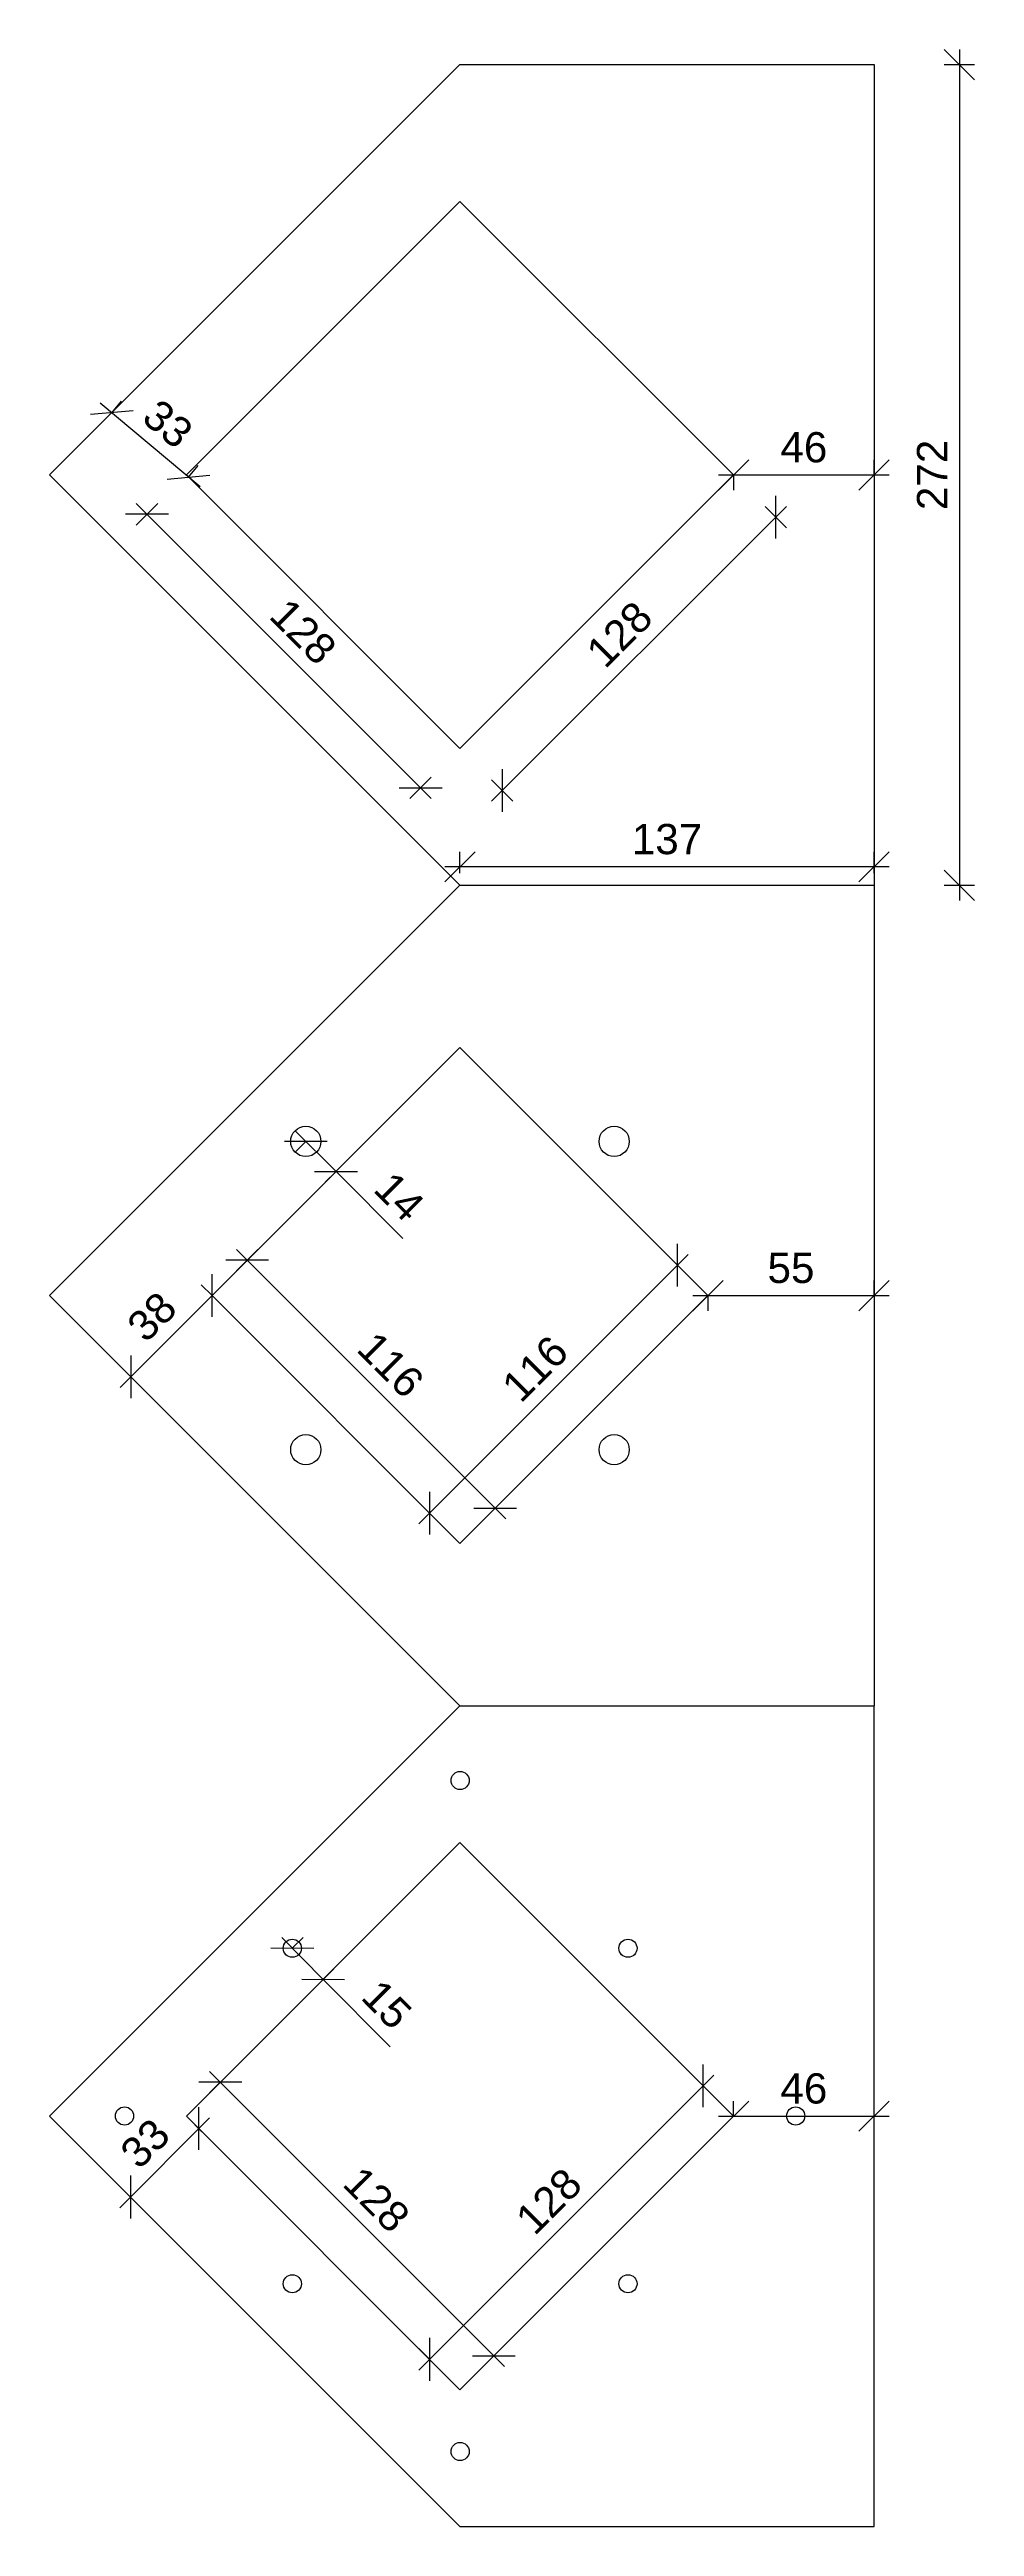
# Model space of a CAD drawing. Header units: millimetres. Extents: x 14254 to 34166, y 4312 to 8625.
# Drawn here: x 29506 to 29812, y 5238 to 6058 of the extents above; entities that cross this region are included whole.
import ezdxf

# ---------------------------------------------------------------- set-up
doc = ezdxf.new("R2010")
doc.units = ezdxf.units.MM
doc.layers.get('0').update_dxf_attribs({"lineweight": 25})
doc.layers.add('Mållinje (Afsætning af mål)', color=4, linetype='Continuous', lineweight=9)
doc.layers.add('Tyk fuldstregslinje (Optegning)', color=7, linetype='Continuous', lineweight=30)
doc.styles.add('Annotative', font='arial.ttf')
doc.dimstyles.new('Annotative', dxfattribs={"dimscale": 0, "dimtxt": 2.5, "dimasz": 2.5, "dimexe": 1.25, "dimexo": 1, "dimgap": 1, "dimtad": 1, "dimdec": 0, "dimzin": 0, "dimtxsty": 'Annotative', "dimblk": 'OBLIQUE', "dimcen": 1, "dimdle": 1.25, "dimadec": 0, "dimazin": 0, "dimtfac": 1, "dimtdec": 0, "dimtofl": 0, "dimtmove": 0, "dimatfit": 3, "dimfxl": 1.25, "dimfxlon": 1, "dimtolj": 1, "dimtzin": 0, "dimarcsym": 0})

msp = doc.modelspace()

# ---------------------------------------------------------------- blocks, each defined once
blk = doc.blocks.new('_Oblique')
at = {"color": 0, "linetype": 'ByBlock', "lineweight": -2}
blk.add_line((-0.5, -0.5), (0.5, 0.5), dxfattribs=at)
blk = doc.blocks.new('*D69')
at = {"layer": 'Defpoints', "color": 0, "transparency": 16777216}
for p in [(29732.48, 5917.05), (29746.42, 5903.11), (29641.97, 5826.54)]:
    blk.add_point(p, dxfattribs=at)
at = {"layer": 'Mållinje (Afsætning af mål)', "color": 0, "lineweight": -2, "transparency": 16777216}
for p, q in [((29652.38, 5809.06), (29749.96, 5906.64)), ((29742.89, 5906.64), (29749.96, 5899.57)), ((29652.38, 5816.13), (29659.45, 5809.06))]:
    blk.add_line(p, q, dxfattribs=at)
at = {"layer": 'Mållinje (Afsætning af mål)', "color": 0, "lineweight": -2, "transparency": 16777216, "xscale": 10, "yscale": 10, "zscale": 10}
for p, rotation in [((29746.42, 5903.11), 45.00000000000173), ((29655.91, 5812.6), 225.0000000000017)]:
    blk.add_blockref('_Oblique', p, dxfattribs=dict(at, rotation=rotation))
at = {"layer": 'Mållinje (Afsætning af mål)', "color": 0, "transparency": 16777216, "insert": (29694.73, 5864.29), "char_height": 10, "attachment_point": 5, "rotation": 45, "style": 'Annotative'}
blk.add_mtext('\\A1;128', dxfattribs=at)
blk = doc.blocks.new('*D70')
at = {"layer": 'Defpoints', "color": 0, "transparency": 16777216}
for p in [(29551.46, 5917.05), (29538.44, 5904.03), (29641.97, 5826.54)]:
    blk.add_point(p, dxfattribs=at)
at = {"layer": 'Mållinje (Afsætning af mål)', "color": 0, "lineweight": -2, "transparency": 16777216}
for p, q in [((29541.97, 5907.56), (29534.9, 5900.49)), ((29632.48, 5809.98), (29534.9, 5907.56)), ((29632.48, 5817.05), (29625.41, 5809.98))]:
    blk.add_line(p, q, dxfattribs=at)
at = {"layer": 'Mållinje (Afsætning af mål)', "color": 0, "lineweight": -2, "transparency": 16777216, "xscale": 10, "yscale": 10, "zscale": 10}
for p, rotation in [((29538.44, 5904.03), 135), ((29628.95, 5813.52), 315)]:
    blk.add_blockref('_Oblique', p, dxfattribs=dict(at, rotation=rotation))
at = {"layer": 'Mållinje (Afsætning af mål)', "color": 0, "transparency": 16777216, "insert": (29590.13, 5865.21), "char_height": 10, "attachment_point": 5, "rotation": 315, "style": 'Annotative'}
blk.add_mtext('\\A1;128', dxfattribs=at)
blk = doc.blocks.new('*D71')
at = {"layer": 'Defpoints', "color": 0, "transparency": 16777216}
for p in [(29526.79, 5937.63), (29526.79, 5937.63), (29552.2, 5916.31)]:
    blk.add_point(p, dxfattribs=at)
at = {"layer": 'Mållinje (Afsætning af mål)', "color": 0, "lineweight": -2, "transparency": 16777216}
for p, q in [((29556.03, 5913.1), (29522.96, 5940.85)), ((29526.79, 5937.63), (29530, 5941.46)), ((29552.2, 5916.31), (29555.41, 5920.14))]:
    blk.add_line(p, q, dxfattribs=at)
at = {"layer": 'Mållinje (Afsætning af mål)', "color": 0, "lineweight": -2, "transparency": 16777216, "xscale": 10, "yscale": 10, "zscale": 10}
for p, rotation in [((29526.79, 5937.63), 139.999999999998), ((29552.2, 5916.31), 319.999999999998)]:
    blk.add_blockref('_Oblique', p, dxfattribs=dict(at, rotation=rotation))
at = {"layer": 'Mållinje (Afsætning af mål)', "color": 0, "transparency": 16777216, "insert": (29545.35, 5933.95), "char_height": 10, "attachment_point": 5, "rotation": 320, "style": 'Annotative'}
blk.add_mtext('\\A1;33', dxfattribs=at)
blk = doc.blocks.new('*D72')
at = {"layer": 'Defpoints', "color": 0, "transparency": 16777216}
for p in [(29732.48, 5917.05), (29778.94, 5917.05), (29778.94, 5917.05)]:
    blk.add_point(p, dxfattribs=at)
at = {"layer": 'Mållinje (Afsætning af mål)', "color": 0, "lineweight": -2, "transparency": 16777216}
for p, q in [((29778.94, 5917.05), (29778.94, 5922.05)), ((29727.48, 5917.05), (29783.94, 5917.05)), ((29732.48, 5917.05), (29732.48, 5912.05))]:
    blk.add_line(p, q, dxfattribs=at)
at = {"layer": 'Mållinje (Afsætning af mål)', "color": 0, "lineweight": -2, "transparency": 16777216, "xscale": 10, "yscale": 10, "zscale": 10, "rotation": 180}
blk.add_blockref('_Oblique', (29732.48, 5917.05), dxfattribs=at)
at = {"layer": 'Mållinje (Afsætning af mål)', "color": 0, "lineweight": -2, "transparency": 16777216, "xscale": 10, "yscale": 10, "zscale": 10}
blk.add_blockref('_Oblique', (29778.94, 5917.05), dxfattribs=at)
at = {"layer": 'Mållinje (Afsætning af mål)', "color": 0, "transparency": 16777216, "insert": (29755.71, 5926.16), "char_height": 10, "attachment_point": 5, "style": 'Annotative'}
blk.add_mtext('\\A1;46', dxfattribs=at)
blk = doc.blocks.new('*D73')
at = {"layer": 'Defpoints', "color": 0, "transparency": 16777216}
for p in [(29778.94, 6052.82), (29778.94, 5781.29), (29807.15, 5781.29)]:
    blk.add_point(p, dxfattribs=at)
at = {"layer": 'Mållinje (Afsætning af mål)', "color": 0, "lineweight": -2, "transparency": 16777216}
for p, q in [((29807.15, 6057.82), (29807.15, 5776.29)), ((29802.15, 6052.82), (29812.15, 6052.82)), ((29802.15, 5781.29), (29812.15, 5781.29))]:
    blk.add_line(p, q, dxfattribs=at)
at = {"layer": 'Mållinje (Afsætning af mål)', "color": 0, "lineweight": -2, "transparency": 16777216, "xscale": 10, "yscale": 10, "zscale": 10}
for p, rotation in [((29807.15, 6052.82), 90), ((29807.15, 5781.29), 270)]:
    blk.add_blockref('_Oblique', p, dxfattribs=dict(at, rotation=rotation))
at = {"layer": 'Mållinje (Afsætning af mål)', "color": 0, "transparency": 16777216, "insert": (29798.13, 5917.05), "char_height": 10, "attachment_point": 5, "rotation": 90, "style": 'Annotative'}
blk.add_mtext('\\A1;272', dxfattribs=at)
blk = doc.blocks.new('*D74')
at = {"layer": 'Defpoints', "color": 0, "transparency": 16777216}
for p in [(29641.97, 5787.39), (29641.97, 5781.29), (29778.94, 5781.29)]:
    blk.add_point(p, dxfattribs=at)
at = {"layer": 'Mållinje (Afsætning af mål)', "color": 0, "lineweight": -2, "transparency": 16777216}
for p, q in [((29783.94, 5787.39), (29636.97, 5787.39)), ((29641.97, 5785.29), (29641.97, 5792.39)), ((29778.94, 5785.29), (29778.94, 5792.39))]:
    blk.add_line(p, q, dxfattribs=at)
at = {"layer": 'Mållinje (Afsætning af mål)', "color": 0, "lineweight": -2, "transparency": 16777216, "xscale": 10, "yscale": 10, "zscale": 10, "rotation": 180}
blk.add_blockref('_Oblique', (29641.97, 5787.39), dxfattribs=at)
at = {"layer": 'Mållinje (Afsætning af mål)', "color": 0, "lineweight": -2, "transparency": 16777216, "xscale": 10, "yscale": 10, "zscale": 10}
blk.add_blockref('_Oblique', (29778.94, 5787.39), dxfattribs=at)
at = {"layer": 'Mållinje (Afsætning af mål)', "color": 0, "transparency": 16777216, "insert": (29710.45, 5796.5), "char_height": 10, "attachment_point": 5, "style": 'Annotative'}
blk.add_mtext('\\A1;137', dxfattribs=at)
blk = doc.blocks.new('*D75')
at = {"layer": 'Defpoints', "color": 0, "transparency": 16777216}
for p in [(29590.97, 5696.52), (29600.96, 5686.53), (29600.96, 5686.53)]:
    blk.add_point(p, dxfattribs=at)
at = {"layer": 'Mållinje (Afsætning af mål)', "color": 0, "lineweight": -2, "transparency": 16777216}
for p, q in [((29587.43, 5700.06), (29600.96, 5686.53)), ((29590.97, 5696.52), (29587.43, 5692.99)), ((29600.96, 5686.53), (29597.42, 5683)), ((29600.96, 5686.53), (29623.12, 5664.37))]:
    blk.add_line(p, q, dxfattribs=at)
at = {"layer": 'Mållinje (Afsætning af mål)', "color": 0, "lineweight": -2, "transparency": 16777216, "xscale": 10, "yscale": 10, "zscale": 10}
for p, rotation in [((29590.97, 5696.52), 134.9999999999948), ((29600.96, 5686.53), 314.9999999999948)]:
    blk.add_blockref('_Oblique', p, dxfattribs=dict(at, rotation=rotation))
at = {"layer": 'Mållinje (Afsætning af mål)', "color": 0, "transparency": 16777216, "insert": (29621.95, 5678.3), "char_height": 10, "attachment_point": 5, "rotation": 315, "style": 'Annotative'}
blk.add_mtext('\\A1;14', dxfattribs=at)
blk = doc.blocks.new('*D76')
at = {"layer": 'Defpoints', "color": 0, "transparency": 16777216}
for p in [(29713.94, 5655.57), (29723.99, 5645.52), (29641.97, 5563.5)]:
    blk.add_point(p, dxfattribs=at)
at = {"layer": 'Mållinje (Afsætning af mål)', "color": 0, "lineweight": -2, "transparency": 16777216}
for p, q in [((29628.38, 5570.01), (29717.48, 5659.11)), ((29717.48, 5652.04), (29710.41, 5659.11)), ((29635.46, 5570.01), (29628.38, 5577.08))]:
    blk.add_line(p, q, dxfattribs=at)
at = {"layer": 'Mållinje (Afsætning af mål)', "color": 0, "lineweight": -2, "transparency": 16777216, "xscale": 10, "yscale": 10, "zscale": 10}
for p, rotation in [((29713.94, 5655.57), 44.99999999999874), ((29631.92, 5573.55), 224.9999999999987)]:
    blk.add_blockref('_Oblique', p, dxfattribs=dict(at, rotation=rotation))
at = {"layer": 'Mållinje (Afsætning af mål)', "color": 0, "transparency": 16777216, "insert": (29666.81, 5621.31), "char_height": 10, "attachment_point": 5, "rotation": 45, "style": 'Annotative'}
blk.add_mtext('\\A1;116', dxfattribs=at)
blk = doc.blocks.new('*D77')
at = {"layer": 'Defpoints', "color": 0, "transparency": 16777216}
for p in [(29571.61, 5657.18), (29559.94, 5645.52), (29641.97, 5563.5)]:
    blk.add_point(p, dxfattribs=at)
at = {"layer": 'Mållinje (Afsætning af mål)', "color": 0, "lineweight": -2, "transparency": 16777216}
for p, q in [((29568.07, 5653.65), (29575.14, 5660.72)), ((29657.17, 5571.62), (29568.07, 5660.72)), ((29650.1, 5571.62), (29657.17, 5578.7))]:
    blk.add_line(p, q, dxfattribs=at)
at = {"layer": 'Mållinje (Afsætning af mål)', "color": 0, "lineweight": -2, "transparency": 16777216, "xscale": 10, "yscale": 10, "zscale": 10}
for p, rotation in [((29571.61, 5657.18), 135.0000000000026), ((29653.63, 5575.16), 315.0000000000026)]:
    blk.add_blockref('_Oblique', p, dxfattribs=dict(at, rotation=rotation))
at = {"layer": 'Mållinje (Afsætning af mål)', "color": 0, "transparency": 16777216, "insert": (29619.06, 5622.61), "char_height": 10, "attachment_point": 5, "rotation": 315, "style": 'Annotative'}
blk.add_mtext('\\A1;116', dxfattribs=at)
blk = doc.blocks.new('*D78')
at = {"layer": 'Defpoints', "color": 0, "transparency": 16777216}
for p in [(29559.94, 5645.52), (29533.07, 5618.65), (29533.07, 5618.65)]:
    blk.add_point(p, dxfattribs=at)
at = {"layer": 'Mållinje (Afsætning af mål)', "color": 0, "lineweight": -2, "transparency": 16777216}
for p, q in [((29563.48, 5649.06), (29529.54, 5615.12)), ((29559.94, 5645.52), (29556.41, 5649.06)), ((29533.07, 5618.65), (29529.54, 5622.19))]:
    blk.add_line(p, q, dxfattribs=at)
at = {"layer": 'Mållinje (Afsætning af mål)', "color": 0, "lineweight": -2, "transparency": 16777216, "xscale": 10, "yscale": 10, "zscale": 10}
for p, rotation in [((29559.94, 5645.52), 44.99999999999808), ((29533.07, 5618.65), 224.9999999999981)]:
    blk.add_blockref('_Oblique', p, dxfattribs=dict(at, rotation=rotation))
at = {"layer": 'Mållinje (Afsætning af mål)', "color": 0, "transparency": 16777216, "insert": (29540.07, 5638.53), "char_height": 10, "attachment_point": 5, "rotation": 45, "style": 'Annotative'}
blk.add_mtext('\\A1;38', dxfattribs=at)
blk = doc.blocks.new('*D79')
at = {"layer": 'Defpoints', "color": 0, "transparency": 16777216}
for p in [(29723.99, 5645.52), (29778.94, 5645.52), (29778.94, 5645.52)]:
    blk.add_point(p, dxfattribs=at)
at = {"layer": 'Mållinje (Afsætning af mål)', "color": 0, "lineweight": -2, "transparency": 16777216}
for p, q in [((29778.94, 5645.52), (29778.94, 5650.52)), ((29718.99, 5645.52), (29783.94, 5645.52)), ((29723.99, 5645.52), (29723.99, 5640.52))]:
    blk.add_line(p, q, dxfattribs=at)
at = {"layer": 'Mållinje (Afsætning af mål)', "color": 0, "lineweight": -2, "transparency": 16777216, "xscale": 10, "yscale": 10, "zscale": 10, "rotation": 180}
blk.add_blockref('_Oblique', (29723.99, 5645.52), dxfattribs=at)
at = {"layer": 'Mållinje (Afsætning af mål)', "color": 0, "lineweight": -2, "transparency": 16777216, "xscale": 10, "yscale": 10, "zscale": 10}
blk.add_blockref('_Oblique', (29778.94, 5645.52), dxfattribs=at)
at = {"layer": 'Mållinje (Afsætning af mål)', "color": 0, "transparency": 16777216, "insert": (29751.46, 5654.61), "char_height": 10, "attachment_point": 5, "style": 'Annotative'}
blk.add_mtext('\\A1;55', dxfattribs=at)
blk = doc.blocks.new('*D80')
at = {"layer": 'Defpoints', "color": 0, "transparency": 16777216}
for p in [(29586.51, 5429.55), (29596.71, 5419.25), (29596.71, 5419.25)]:
    blk.add_point(p, dxfattribs=at)
at = {"layer": 'Mållinje (Afsætning af mål)', "color": 0, "lineweight": -2, "transparency": 16777216}
for p, q in [((29582.99, 5433.1), (29596.71, 5419.25)), ((29586.51, 5429.55), (29590.06, 5433.07)), ((29596.71, 5419.25), (29600.27, 5422.77)), ((29596.71, 5419.25), (29618.85, 5396.9))]:
    blk.add_line(p, q, dxfattribs=at)
at = {"layer": 'Mållinje (Afsætning af mål)', "color": 0, "lineweight": -2, "transparency": 16777216, "xscale": 10, "yscale": 10, "zscale": 10}
for p, rotation in [((29586.51, 5429.55), 134.7258184507377), ((29596.71, 5419.25), 314.7258184507377)]:
    blk.add_blockref('_Oblique', p, dxfattribs=dict(at, rotation=rotation))
at = {"layer": 'Mållinje (Afsætning af mål)', "color": 0, "transparency": 16777216, "insert": (29617.77, 5410.93), "char_height": 10, "attachment_point": 5, "rotation": 314.72582, "style": 'Annotative'}
blk.add_mtext('\\A1;15', dxfattribs=at)
blk = doc.blocks.new('*D81')
at = {"layer": 'Defpoints', "color": 0, "transparency": 16777216}
for p in [(29722.43, 5384.04), (29732.48, 5373.99), (29641.97, 5283.48)]:
    blk.add_point(p, dxfattribs=at)
at = {"layer": 'Mållinje (Afsætning af mål)', "color": 0, "lineweight": -2, "transparency": 16777216}
for p, q in [((29628.38, 5290), (29725.97, 5387.58)), ((29725.97, 5380.51), (29718.89, 5387.58)), ((29635.46, 5290), (29628.38, 5297.07))]:
    blk.add_line(p, q, dxfattribs=at)
at = {"layer": 'Mållinje (Afsætning af mål)', "color": 0, "lineweight": -2, "transparency": 16777216, "xscale": 10, "yscale": 10, "zscale": 10}
for p, rotation in [((29722.43, 5384.04), 45), ((29631.92, 5293.53), 225)]:
    blk.add_blockref('_Oblique', p, dxfattribs=dict(at, rotation=rotation))
at = {"layer": 'Mållinje (Afsætning af mål)', "color": 0, "transparency": 16777216, "insert": (29671.37, 5345.86), "char_height": 10, "attachment_point": 5, "rotation": 45, "style": 'Annotative'}
blk.add_mtext('\\A1;128', dxfattribs=at)
blk = doc.blocks.new('*D82')
at = {"layer": 'Defpoints', "color": 0, "transparency": 16777216}
for p in [(29551.46, 5373.99), (29653.2, 5294.72), (29641.97, 5283.48)]:
    blk.add_point(p, dxfattribs=at)
at = {"layer": 'Mållinje (Afsætning af mål)', "color": 0, "lineweight": -2, "transparency": 16777216}
for p, q in [((29559.16, 5381.69), (29566.23, 5388.76)), ((29559.16, 5388.76), (29656.74, 5291.18)), ((29649.67, 5291.18), (29656.74, 5298.25))]:
    blk.add_line(p, q, dxfattribs=at)
at = {"layer": 'Mållinje (Afsætning af mål)', "color": 0, "lineweight": -2, "transparency": 16777216, "xscale": 10, "yscale": 10, "zscale": 10}
for p, rotation in [((29562.69, 5385.23), 134.9999999999988), ((29653.2, 5294.72), 314.9999999999988)]:
    blk.add_blockref('_Oblique', p, dxfattribs=dict(at, rotation=rotation))
at = {"layer": 'Mållinje (Afsætning af mål)', "color": 0, "transparency": 16777216, "insert": (29614.39, 5346.41), "char_height": 10, "attachment_point": 5, "rotation": 315, "style": 'Annotative'}
blk.add_mtext('\\A1;128', dxfattribs=at)
blk = doc.blocks.new('*D83')
at = {"layer": 'Defpoints', "color": 0, "transparency": 16777216}
for p in [(29551.46, 5373.99), (29528.83, 5351.37), (29532.96, 5347.24)]:
    blk.add_point(p, dxfattribs=at)
at = {"layer": 'Mållinje (Afsætning af mål)', "color": 0, "lineweight": -2, "transparency": 16777216}
for p, q in [((29559.12, 5373.4), (29529.42, 5343.7)), ((29554.29, 5371.17), (29559.12, 5366.33)), ((29531.66, 5348.54), (29536.49, 5343.7))]:
    blk.add_line(p, q, dxfattribs=at)
at = {"layer": 'Mållinje (Afsætning af mål)', "color": 0, "lineweight": -2, "transparency": 16777216, "xscale": 10, "yscale": 10, "zscale": 10}
for p, rotation in [((29555.59, 5369.87), 45), ((29532.96, 5347.24), 225)]:
    blk.add_blockref('_Oblique', p, dxfattribs=dict(at, rotation=rotation))
at = {"layer": 'Mållinje (Afsætning af mål)', "color": 0, "transparency": 16777216, "insert": (29537.83, 5364.99), "char_height": 10, "attachment_point": 5, "rotation": 45, "style": 'Annotative'}
blk.add_mtext('\\A1;33', dxfattribs=at)
blk = doc.blocks.new('*D84')
at = {"layer": 'Defpoints', "color": 0, "transparency": 16777216}
for p in [(29732.48, 5373.99), (29778.94, 5373.99), (29778.94, 5373.99)]:
    blk.add_point(p, dxfattribs=at)
at = {"layer": 'Mållinje (Afsætning af mål)', "color": 0, "lineweight": -2, "transparency": 16777216}
for p, q in [((29732.48, 5373.99), (29732.48, 5378.99)), ((29778.94, 5373.99), (29778.94, 5378.99)), ((29727.48, 5373.99), (29783.94, 5373.99))]:
    blk.add_line(p, q, dxfattribs=at)
at = {"layer": 'Mållinje (Afsætning af mål)', "color": 0, "lineweight": -2, "transparency": 16777216, "xscale": 10, "yscale": 10, "zscale": 10, "rotation": 180}
blk.add_blockref('_Oblique', (29732.48, 5373.99), dxfattribs=at)
at = {"layer": 'Mållinje (Afsætning af mål)', "color": 0, "lineweight": -2, "transparency": 16777216, "xscale": 10, "yscale": 10, "zscale": 10}
blk.add_blockref('_Oblique', (29778.94, 5373.99), dxfattribs=at)
at = {"layer": 'Mållinje (Afsætning af mål)', "color": 0, "transparency": 16777216, "insert": (29755.71, 5383.1), "char_height": 10, "attachment_point": 5, "style": 'Annotative'}
blk.add_mtext('\\A1;46', dxfattribs=at)

# ---------------------------------------------------------------- dimensions: what is measured, and where the dimension line sits
at = {"layer": 'Mållinje (Afsætning af mål)'}
for p1, p2, distance, picture, middle in [((29778.94, 6052.82), (29778.94, 5781.29), 28.21, '*D73', (29798.13, 5917.05)), ((29552.2, 5916.31), (29526.79, 5937.63), 0, '*D71', (29545.35, 5933.95)), ((29732.48, 5917.05), (29778.94, 5917.05), 0, '*D72', (29755.71, 5926.16)), ((29641.97, 5826.54), (29551.46, 5917.05), 18.42, '*D70', (29590.13, 5865.21)), ((29641.97, 5826.54), (29732.48, 5917.05), -19.72, '*D69', (29694.73, 5864.29)), ((29778.94, 5781.29), (29641.97, 5781.29), -6.1, '*D74', (29710.45, 5796.5)), ((29590.97, 5696.52), (29600.96, 5686.53), 0, '*D75', (29621.95, 5678.3)), ((29641.97, 5563.5), (29559.94, 5645.52), -16.49, '*D77', (29619.06, 5622.61)), ((29723.99, 5645.52), (29778.94, 5645.52), 0, '*D79', (29751.46, 5654.61)), ((29559.94, 5645.52), (29533.07, 5618.65), 0, '*D78', (29540.07, 5638.53)), ((29586.51, 5429.5504), (29596.714, 5419.2483), 0, '*D80', (29617.7709, 5410.9284)), ((29551.46, 5373.99), (29641.97, 5283.48), 15.89, '*D82', (29614.39, 5346.41)), ((29732.48, 5373.99), (29778.94, 5373.99), 0, '*D84', (29755.71, 5383.1))]:
    dim = msp.add_aligned_dim(p1=p1, p2=p2, distance=distance, dimstyle='Annotative', dxfattribs=at)
    dim.commit()
    dim.dimension.update_dxf_attribs({"geometry": picture, "text_midpoint": middle})
for base, p1, p2, picture, middle in [((29713.94, 5655.57), (29641.97, 5563.5), (29723.99, 5645.52), '*D76', (29673.25, 5614.88)), ((29722.43, 5384.04), (29641.97, 5283.48), (29732.48, 5373.99), '*D81', (29677.81, 5339.42))]:
    dim = msp.add_linear_dim(base=base, p1=p1, p2=p2, angle=45, dimstyle='Annotative', dxfattribs=at)
    dim.commit()
    dim.dimension.update_dxf_attribs({"geometry": picture, "text_midpoint": middle, "dimtype": 161})
dim = msp.add_aligned_dim(p1=(29551.46, 5373.99), p2=(29528.83, 5351.37), distance=5.84, text='33', dimstyle='Annotative', dxfattribs=at)
dim.commit()
dim.dimension.update_dxf_attribs({"geometry": '*D83', "text_midpoint": (29537.83, 5364.99)})

# ---------------------------------------------------------------- linework, layer by layer
at = {"layer": 'Tyk fuldstregslinje (Optegning)'}
for p, q in [((29641.97, 6052.82), (29506.2, 5917.05)), ((29641.97, 6052.82), (29778.94, 6052.82)), ((29778.94, 6052.82), (29778.94, 5781.29)), ((29641.97, 6007.56), (29551.46, 5917.05)), ((29732.48, 5917.05), (29641.97, 6007.56)), ((29506.2, 5917.05), (29641.97, 5781.29)), ((29551.46, 5917.05), (29641.97, 5826.54)), ((29641.97, 5826.54), (29732.48, 5917.05)), ((29641.97, 5781.29), (29506.2, 5645.52)), ((29641.97, 5781.29), (29778.94, 5781.29)), ((29778.94, 5781.29), (29778.94, 5509.76)), ((29641.97, 5727.55), (29559.94, 5645.52)), ((29723.99, 5645.52), (29641.97, 5727.55)), ((29506.2, 5645.52), (29641.97, 5509.76)), ((29559.94, 5645.52), (29641.97, 5563.5)), ((29641.97, 5563.5), (29723.99, 5645.52)), ((29641.97, 5509.76), (29506.2, 5373.99)), ((29641.97, 5509.76), (29778.94, 5509.76)), ((29641.97, 5509.76), (29778.94, 5509.76)), ((29778.94, 5238.23), (29778.94, 5509.76)), ((29551.46, 5373.99), (29641.97, 5464.5)), ((29641.97, 5464.5), (29732.48, 5373.99)), ((29506.2, 5373.99), (29641.97, 5238.23)), ((29641.97, 5283.48), (29551.46, 5373.99)), ((29732.48, 5373.99), (29641.97, 5283.48)), ((29641.97, 5238.23), (29778.94, 5238.23))]:
    msp.add_line(p, q, dxfattribs=at)
for centre, radius in [((29590.97, 5696.52), 5), ((29692.97, 5696.52), 5), ((29590.97, 5594.52), 5), ((29692.97, 5594.52), 5), ((29642.02, 5485.06), 3), ((29586.51, 5429.55), 3), ((29697.53, 5429.55), 3), ((29531, 5374.04), 3), ((29753.03, 5374.04), 3), ((29586.51, 5318.53), 3), ((29697.53, 5318.53), 3), ((29642.02, 5263.03), 3)]:
    msp.add_circle(centre, radius, dxfattribs=at)

msp.set_redraw_order([(e.dxf.handle, doc.entitydb.next_handle()) for e in msp.query("TEXT MTEXT ATTDEF DIMENSION ARC_DIMENSION")])  # texts and dimensions are drawn at this point

doc.saveas('drawing.dxf')
